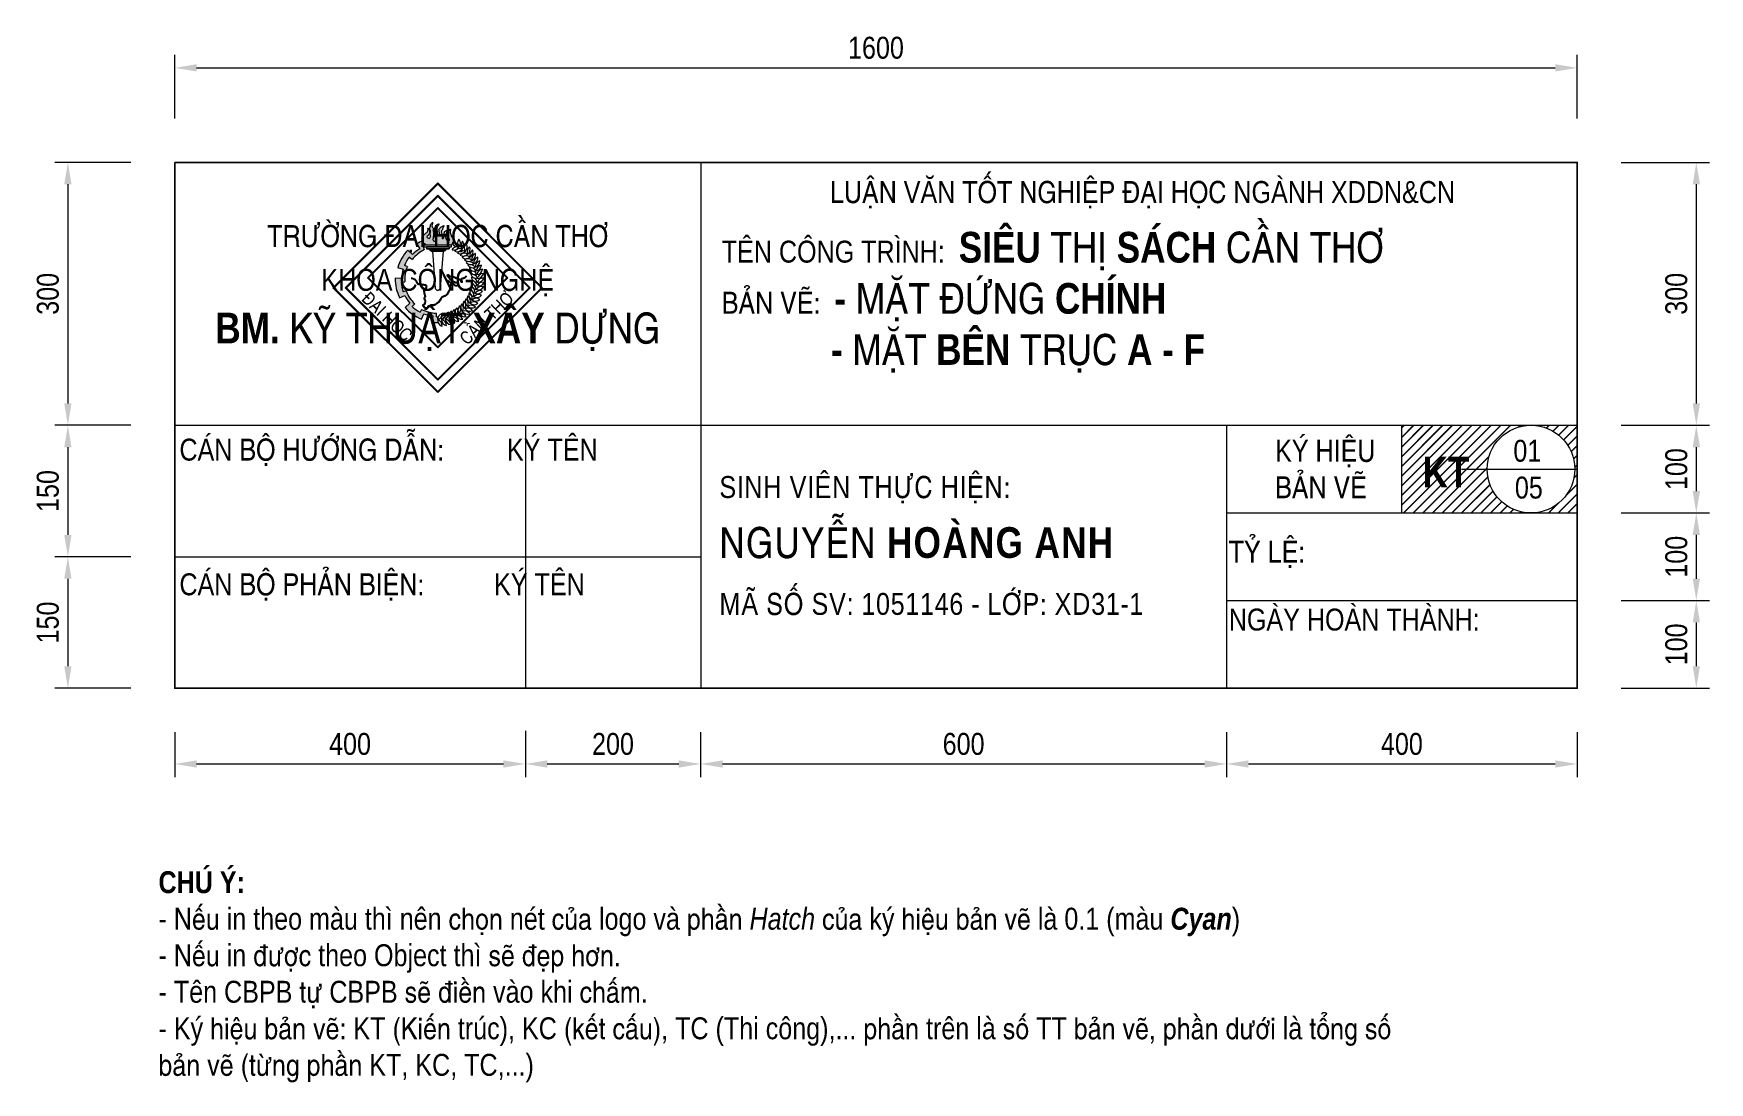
# Model space of a CAD drawing. Header units: millimetres. Extents: x 813 to 2725, y -392 to 805.
import ezdxf

# ---------------------------------------------------------------- set-up
doc = ezdxf.new("R2010")
doc.units = ezdxf.units.MM
doc.styles.get("Standard").update_dxf_attribs({"font": 'VHELVCN.TTF', "height": 25})
doc.dimstyles.new('ISO-25', dxfattribs={"dimtxt": 0.25, "dimasz": 25, "dimexe": 15, "dimexo": 50, "dimgap": 10, "dimtad": 1, "dimtxsty": 'Standard', "dimcen": 25, "dimadec": 0, "dimazin": 0, "dimtfac": 1, "dimtmove": 0, "dimatfit": 3, "dimfxl": 1, "dimarcsym": 0})

msp = doc.modelspace()

# ---------------------------------------------------------------- texts
for s, insert, char_height, width, attachment_point in [('{\\H1.25x;LUAÄN VAÊN TOÁT NGHIEÄP ÑAÏI HOÏC NGAØNH XDDN&CN}', (2078.332, 636.66), 20, 991.99006, 2), ('{\\H1.25x;TRÖÔØNG ÑAÏI HOÏC CAÀN THÔ\\H0.2x;\\P\\P\\H5x;KHOA COÂNG NGHEÄ\\P\\H0.2x;\\P\\fVNI-Helve-Condense|b1|i0|c0|p2;\\H7x;BM. KYÕ THUAÄT XAÂY DÖÏNG}', (1274.218, 586.471), 20, 600, 2), ('{\\H1.25x;  TEÂN COÂNG TRÌNH:  \\fVNI-Helve-Condense|b1|i0|c0|p2;\\H1.4x;SIEÂU THÒ SAÙCH CAÀN THÔ\\P\\fVNI-Helve-Condense|b0|i0|c0|p2;\\H0.7143x;  BAÛN VEÕ:  \\fVNI-Helve-Condense|b1|i0|c0|p2;\\H1.4x;- MAËT ÑÖÙNG CHÍNH\\P^I    \\H0.7143x;  \\H1.4x;- MAËT BEÂN TRUÏC A - F }', (1582.337, 578.64), 20, 991.99006, 1), ('{\\H1.25x;   CAÙN BOÄ HÖÔÙNG DAÃN:         KYÙ TEÂN}', (955.669, 342.728), 20, 600, 1), ('{\\H1.25x;KYÙ HIEÄU\\PBAÛN VEÕ}', (2229.59, 341.413), 20, 600, 1), ('{\\H1.25x;01}', (2517.329, 341.413), 20, 600, 2), ('{\\H1.25x;\\T1.05;   SINH VIEÂN THÖÏC HIEÄN:\\P\\H0.4x;\\P\\H2.5x;  \\fVNI-Helve-Condense|b1|i0|c0|p2; \\H1.4x;NGUYEÃN HOAØNG ANH\\P\\fVNI-Helve-Condense|b0|i0|c0|p2;\\H0.2857x;\\P\\H2.5x;   MAÕ SOÁ SV: 1051146 - LÔÙP: XD31-1}', (1570.539, 220.552), 20, 600, 4), ('{\\fVNI-Helve-Condense|b1|i0|c0|p2;KT}', (2397.738, 322.162), 35, 600, 1), ('{\\H1.25x;05}', (2519.08, 299.412), 20, 600, 2), ('{\\H1.25x;   TYÛ LEÄ:}', (2152.83, 226.381), 20, 600, 1), ('{\\H1.25x;   CAÙN BOÄ PHAÛN BIEÄN:          KYÙ TEÂN}', (955.669, 189.078), 20, 600, 1), ('{\\H1.25x;   NGAØY HOAØN THAØNH:}', (2152.83, 148.841), 20, 600, 1), ('{\\fVNI-Helve-Condense|b1|i0|c0|p2;\\H1.25x;CHUÙ YÙ:\\P\\fVNI-Helve-Condense|b0|i0|c0|p2;- Neáu in theo maøu thì neân choïn neùt cuûa logo vaø phaàn \\fVNI-Helve-Condense|b0|i1|c0|p2;Hatch \\fVNI-Helve-Condense|b0|i0|c0|p2;cuûa kyù hieäu baûn veõ laø 0.1 (maøu \\fVNI-Helve-Condense|b1|i1|c0|p2;\\C4;Cyan\\fVNI-Helve-Condense|b0|i0|c0|p2;\\C256;)\\P- Neáu in ñöôïc theo Object thì seõ ñeïp hôn.\\P- Teân CBPB töï CBPB seõ ñieàn vaøo khi chaám.\\P- Kyù hieäu baûn veõ: KT (Kieán truùc), KC (keát caáu), TC (Thi coâng),... phaàn treân laø soá TT baûn veõ, phaàn döôùi laø toång soá baûn veõ (töøng phaàn KT, KC, TC,...)}', (955.669, -150.797), 20, 1407.37677, 1)]:
    msp.add_mtext(s, dxfattribs=dict(insert=insert, char_height=char_height, width=width, attachment_point=attachment_point))

# ---------------------------------------------------------------- blocks, each defined once
blk = doc.blocks.new('*D3')
at = {"color": 0, "lineweight": -2}
for p, q in [((974.2, 708), (974.2, 780.8)), ((999.2, 765.8), (2549.2, 765.8)), ((2574.2, 708), (2574.2, 780.8))]:
    blk.add_line(p, q, dxfattribs=at)
at = {"color": 0}
for points in [[(999.2, 770), (999.2, 761.7), (974.2, 765.8)], [(2549.2, 770), (2549.2, 761.7), (2574.2, 765.8)]]:
    blk.add_solid(points, dxfattribs=at)
at = {"layer": 'Defpoints', "color": 0}
for p in [(2574.2, 765.8), (974.2, 658), (2574.2, 658)]:
    blk.add_point(p, dxfattribs=at)
at = {"color": 0, "insert": (1774.2, 788.6), "char_height": 25, "attachment_point": 5}
blk.add_mtext('1600', dxfattribs=at)
blk = doc.blocks.new('*D4')
at = {"color": 0, "lineweight": -2}
for p, q in [((924.2, 658), (837.3, 658)), ((852.3, 633), (852.3, 383)), ((924.2, 358), (837.3, 358))]:
    blk.add_line(p, q, dxfattribs=at)
at = {"color": 0}
for points in [[(848.1, 633), (856.4, 633), (852.3, 658)], [(848.1, 383), (856.4, 383), (852.3, 358)]]:
    blk.add_solid(points, dxfattribs=at)
at = {"layer": 'Defpoints', "color": 0}
for p in [(974.2, 658), (852.3, 358), (974.2, 358)]:
    blk.add_point(p, dxfattribs=at)
at = {"color": 0, "insert": (829.5, 508), "char_height": 25, "attachment_point": 5, "rotation": 90}
blk.add_mtext('300', dxfattribs=at)
blk = doc.blocks.new('*D5')
at = {"color": 0, "lineweight": -2}
for p, q in [((924.2, 358), (837.3, 358)), ((852.3, 333), (852.3, 233)), ((924.2, 208), (837.3, 208))]:
    blk.add_line(p, q, dxfattribs=at)
at = {"color": 0}
for points in [[(848.1, 333), (856.4, 333), (852.3, 358)], [(848.1, 233), (856.4, 233), (852.3, 208)]]:
    blk.add_solid(points, dxfattribs=at)
at = {"layer": 'Defpoints', "color": 0}
for p in [(974.2, 358), (852.3, 208), (974.2, 208)]:
    blk.add_point(p, dxfattribs=at)
at = {"color": 0, "insert": (829.5, 283), "char_height": 25, "attachment_point": 5, "rotation": 90}
blk.add_mtext('150', dxfattribs=at)
blk = doc.blocks.new('*D6')
at = {"color": 0, "lineweight": -2}
for p, q in [((924.2, 208), (837.3, 208)), ((852.3, 183), (852.3, 83)), ((924.2, 58), (837.3, 58))]:
    blk.add_line(p, q, dxfattribs=at)
at = {"color": 0}
for points in [[(848.1, 183), (856.4, 183), (852.3, 208)], [(848.1, 83), (856.4, 83), (852.3, 58)]]:
    blk.add_solid(points, dxfattribs=at)
at = {"layer": 'Defpoints', "color": 0}
for p in [(974.2, 208), (852.3, 58), (974.2, 58)]:
    blk.add_point(p, dxfattribs=at)
at = {"color": 0, "insert": (829.5, 133), "char_height": 25, "attachment_point": 5, "rotation": 90}
blk.add_mtext('150', dxfattribs=at)
blk = doc.blocks.new('*D7')
at = {"color": 0, "lineweight": -2}
for p, q in [((2624.2, 658), (2725.1, 658)), ((2710.1, 633), (2710.1, 383)), ((2624.2, 358), (2725.1, 358))]:
    blk.add_line(p, q, dxfattribs=at)
at = {"color": 0}
for points in [[(2706, 633), (2714.3, 633), (2710.1, 658)], [(2706, 383), (2714.3, 383), (2710.1, 358)]]:
    blk.add_solid(points, dxfattribs=at)
at = {"layer": 'Defpoints', "color": 0}
for p in [(2574.2, 658), (2574.2, 358), (2710.1, 358)]:
    blk.add_point(p, dxfattribs=at)
at = {"color": 0, "insert": (2687.4, 508), "char_height": 25, "attachment_point": 5, "rotation": 90}
blk.add_mtext('300', dxfattribs=at)
blk = doc.blocks.new('*D8')
at = {"color": 0, "lineweight": -2}
for p, q in [((2624.2, 358), (2725.1, 358)), ((2710.1, 333), (2710.1, 283)), ((2624.2, 258), (2725.1, 258))]:
    blk.add_line(p, q, dxfattribs=at)
at = {"color": 0}
for points in [[(2706, 333), (2714.3, 333), (2710.1, 358)], [(2706, 283), (2714.3, 283), (2710.1, 258)]]:
    blk.add_solid(points, dxfattribs=at)
at = {"layer": 'Defpoints', "color": 0}
for p in [(2574.2, 358), (2574.2, 258), (2710.1, 258)]:
    blk.add_point(p, dxfattribs=at)
at = {"color": 0, "insert": (2687.4, 308), "char_height": 25, "attachment_point": 5, "rotation": 90}
blk.add_mtext('100', dxfattribs=at)
blk = doc.blocks.new('*D9')
at = {"color": 0, "lineweight": -2}
for p, q in [((2624.2, 258), (2725.1, 258)), ((2710.1, 233), (2710.1, 183)), ((2624.2, 158), (2725.1, 158))]:
    blk.add_line(p, q, dxfattribs=at)
at = {"color": 0}
for points in [[(2706, 233), (2714.3, 233), (2710.1, 258)], [(2706, 183), (2714.3, 183), (2710.1, 158)]]:
    blk.add_solid(points, dxfattribs=at)
at = {"layer": 'Defpoints', "color": 0}
for p in [(2574.2, 258), (2574.2, 158), (2710.1, 158)]:
    blk.add_point(p, dxfattribs=at)
at = {"color": 0, "insert": (2687.4, 208), "char_height": 25, "attachment_point": 5, "rotation": 90}
blk.add_mtext('100', dxfattribs=at)
blk = doc.blocks.new('*D10')
at = {"color": 0, "lineweight": -2}
for p, q in [((2624.2, 158), (2725.1, 158)), ((2710.1, 133), (2710.1, 83)), ((2624.2, 58), (2725.1, 58))]:
    blk.add_line(p, q, dxfattribs=at)
at = {"color": 0}
for points in [[(2706, 133), (2714.3, 133), (2710.1, 158)], [(2706, 83), (2714.3, 83), (2710.1, 58)]]:
    blk.add_solid(points, dxfattribs=at)
at = {"layer": 'Defpoints', "color": 0}
for p in [(2574.2, 158), (2574.2, 58), (2710.1, 58)]:
    blk.add_point(p, dxfattribs=at)
at = {"color": 0, "insert": (2687.4, 108), "char_height": 25, "attachment_point": 5, "rotation": 90}
blk.add_mtext('100', dxfattribs=at)
blk = doc.blocks.new('*D11')
at = {"color": 0, "lineweight": -2}
for p, q in [((974.2, 8), (974.2, -43.4)), ((1374.2, 9.2), (1374.2, -43.4)), ((999.2, -28.4), (1349.2, -28.4))]:
    blk.add_line(p, q, dxfattribs=at)
at = {"color": 0}
for points in [[(999.2, -24.3), (999.2, -32.6), (974.2, -28.4)], [(1349.2, -24.3), (1349.2, -32.6), (1374.2, -28.4)]]:
    blk.add_solid(points, dxfattribs=at)
at = {"layer": 'Defpoints', "color": 0}
for p in [(974.2, 58), (1374.2, 59.2), (1374.2, -28.4)]:
    blk.add_point(p, dxfattribs=at)
at = {"color": 0, "insert": (1174.2, -5.7), "char_height": 25, "attachment_point": 5}
blk.add_mtext('400', dxfattribs=at)
blk = doc.blocks.new('*D12')
at = {"color": 0, "lineweight": -2}
for p, q in [((1374.2, 8), (1374.2, -43.4)), ((1574.2, 8), (1574.2, -43.4)), ((1399.2, -28.4), (1549.2, -28.4))]:
    blk.add_line(p, q, dxfattribs=at)
at = {"color": 0}
for points in [[(1399.2, -24.3), (1399.2, -32.6), (1374.2, -28.4)], [(1549.2, -24.3), (1549.2, -32.6), (1574.2, -28.4)]]:
    blk.add_solid(points, dxfattribs=at)
at = {"layer": 'Defpoints', "color": 0}
for p in [(1374.2, 58), (1574.2, 58), (1574.2, -28.4)]:
    blk.add_point(p, dxfattribs=at)
at = {"color": 0, "insert": (1474.2, -5.7), "char_height": 25, "attachment_point": 5}
blk.add_mtext('200', dxfattribs=at)
blk = doc.blocks.new('*D13')
at = {"color": 0, "lineweight": -2}
for p, q in [((1574.2, 8), (1574.2, -43.4)), ((2174.2, 8), (2174.2, -43.4)), ((1599.2, -28.4), (2149.2, -28.4))]:
    blk.add_line(p, q, dxfattribs=at)
at = {"color": 0}
for points in [[(1599.2, -24.3), (1599.2, -32.6), (1574.2, -28.4)], [(2149.2, -24.3), (2149.2, -32.6), (2174.2, -28.4)]]:
    blk.add_solid(points, dxfattribs=at)
at = {"layer": 'Defpoints', "color": 0}
for p in [(1574.2, 58), (2174.2, 58), (2174.2, -28.4)]:
    blk.add_point(p, dxfattribs=at)
at = {"color": 0, "insert": (1874.2, -5.7), "char_height": 25, "attachment_point": 5}
blk.add_mtext('600', dxfattribs=at)
blk = doc.blocks.new('*D14')
at = {"color": 0, "lineweight": -2}
for p, q in [((2174.2, 8), (2174.2, -43.4)), ((2574.2, 8), (2574.2, -43.4)), ((2199.2, -28.4), (2549.2, -28.4))]:
    blk.add_line(p, q, dxfattribs=at)
at = {"color": 0}
for points in [[(2199.2, -24.3), (2199.2, -32.6), (2174.2, -28.4)], [(2549.2, -24.3), (2549.2, -32.6), (2574.2, -28.4)]]:
    blk.add_solid(points, dxfattribs=at)
at = {"layer": 'Defpoints', "color": 0}
for p in [(2174.2, 58), (2574.2, 58), (2574.2, -28.4)]:
    blk.add_point(p, dxfattribs=at)
at = {"color": 0, "insert": (2374.2, -5.7), "char_height": 25, "attachment_point": 5}
blk.add_mtext('400', dxfattribs=at)
blk = doc.blocks.new('logo DHCT')
h = blk.add_hatch(color=4)
h.set_gradient(color1=(244, 128, 11), one_color=1, tint=1, name='HEMISPHERICAL')
edge = h.paths.add_edge_path()
edge.add_spline(control_points=[(1291.3, 565.8), (1291.4, 566.1), (1291.8, 566.8), (1291.7, 568.1), (1291.8, 569.6), (1291.7, 571), (1290.8, 572), (1290.1, 573.3), (1289.4, 574.8), (1289, 576.7), (1287.8, 578.3), (1289.6, 582.4), (1287.6, 580.9), (1286.3, 580.8), (1285.9, 579.4), (1285.5, 578.1), (1284.8, 576.8), (1284.9, 574.9), (1286.6, 573.8), (1287.1, 572), (1287, 570.5), (1288, 569.2), (1286.8, 568.3), (1285.7, 568), (1284.7, 569), (1283.8, 570.1), (1283.2, 571.7), (1283, 573.3), (1283.2, 574.8), (1283.8, 576.2), (1284.2, 577.7), (1284.5, 579), (1286.1, 580.6), (1285.1, 580.6), (1284.7, 580.3), (1283.9, 580.2), (1283.1, 579.8), (1281.6, 579.1), (1282, 577), (1280.8, 575.6), (1280.9, 574.1), (1281.3, 572.9), (1281.2, 571.6), (1280.5, 571.2), (1280, 571), (1279, 571), (1279.4, 572.3), (1279.3, 573.3), (1279.4, 574.5), (1279, 575.8), (1278.9, 577.2), (1278.1, 578.6), (1278.6, 579.8), (1279.5, 580.8), (1279.8, 582.3), (1280.5, 583.5), (1281.8, 586), (1280.6, 585.6), (1279.9, 584.9), (1278.7, 584.9), (1277.8, 584), (1277.1, 583.3), (1276.2, 582.5), (1275.3, 581.3), (1276.2, 579.9), (1275.8, 578.6), (1276.4, 577.3), (1276.2, 576.2), (1276.9, 574.7), (1275.6, 574.8), (1274.9, 575.2), (1274.1, 576), (1273.5, 577.2), (1273.5, 578.8), (1273.5, 580.5), (1272.9, 582.5), (1273.7, 584.7), (1274.6, 586.1), (1276.4, 588.5), (1274.4, 587.1), (1273.2, 587), (1273, 586), (1272.6, 585.4), (1271.6, 585), (1271.3, 583.7), (1270.5, 582.6), (1270.3, 581.3), (1270.7, 579.9), (1271.2, 578.4), (1271.6, 576.4), (1270.3, 575.1), (1270.7, 573.5), (1271.2, 572.2), (1271.7, 570.8), (1271.9, 569.5), (1271.6, 568.5), (1270.6, 567.8), (1269.2, 568.2), (1268.5, 569.7), (1269.1, 571.1), (1269.1, 572.9), (1269.8, 574.8), (1269.1, 576.9), (1269.7, 578.7), (1268.5, 580.2), (1269.1, 581.5), (1269.2, 583.1), (1267.4, 584.5), (1267.9, 586.6), (1268.7, 590.8), (1267.6, 588), (1266.3, 587.3), (1266, 585.4), (1265.1, 583.9), (1265.1, 581.6), (1266.1, 579.7), (1265.7, 577.6), (1265.2, 576.1), (1266, 574.8), (1265.9, 573.3), (1265.5, 572), (1264.2, 570.9), (1262.9, 571.8), (1261.6, 572.7), (1262.4, 573.9), (1263.2, 574.5), (1263.9, 575.7), (1265.3, 576.7), (1265, 578.5), (1264.8, 580.1), (1264.4, 581.5), (1262.9, 584), (1263.4, 580.7), (1262.9, 578.8), (1260.5, 577.3), (1258.8, 575.2), (1255.6, 573.3), (1256.5, 570.5), (1256.7, 568.8), (1256.8, 568.3)], knot_values=[7.200197, 7.200197, 7.200197, 7.200197, 8.030576, 9.644933, 10.883085, 12.777157, 13.396436, 14.840704, 17.117317, 18.410085, 20.485772, 23.714493, 24.822738, 26.157319, 27.37694, 28.551663, 30.392496, 31.76009, 33.869391, 35.710224, 37.338793, 38.396791, 39.798244, 40.674529, 41.740278, 43.598113, 45.047487, 46.798527, 48.427092, 49.485089, 51.287992, 52.784287, 54.445744, 54.569674, 55.47182, 55.982761, 56.92644, 58.266554, 60.28218, 62.168342, 63.406494, 64.669207, 66.053544, 66.672982, 67.064839, 67.81865, 68.932986, 70.047322, 71.037843, 72.300558, 74.194632, 75.252627, 76.664426, 77.832795, 79.282165, 80.943626, 83.106067, 83.497924, 84.117362, 86.119235, 86.644777, 87.871047, 89.097311, 90.372341, 91.784136, 93.269919, 94.29098, 95.781922, 96.903124, 97.770618, 98.601803, 99.477711, 100.862256, 102.476619, 104.337974, 105.844285, 108.787512, 110.402283, 112.292715, 113.789908, 115.010275, 115.677128, 116.570221, 117.292668, 118.844386, 119.952028, 121.458342, 122.599909, 124.402809, 126.264164, 128.037207, 129.158412, 130.99925, 132.292013, 133.659606, 134.717601, 135.337039, 136.990371, 138.486671, 139.628238, 141.379279, 143.883331, 145.389645, 147.742133, 148.96175, 150.590319, 151.704656, 153.662922, 156.139226, 158.888412, 160.592752, 161.85096, 163.750685, 165.65041, 167.206655, 170.17292, 171.744999, 173.537426, 174.734812, 176.068735, 177.762125, 178.874382, 180.568831, 181.827045, 182.821479, 184.079688, 185.191658, 186.928692, 188.707254, 190.279327, 191.68554, 193.598606, 195.377173, 197.91218, 199.962953, 203.269647, 206.415178, 209.535613, 211.079968, 211.079968, 211.079968, 211.079968], degree=3, periodic=0)
edge.add_spline(control_points=[(1256.8, 568.3), (1256.9, 567.8), (1257.4, 565.5), (1259.8, 564.4), (1261.6, 563.5)], knot_values=[0, 0, 0, 0, 1.638921, 7.200197, 7.200197, 7.200197, 7.200197], degree=3, periodic=0)
edge.add_line((1261.6, 563.5), (1289.9, 563.5))
edge.add_spline(control_points=[(1289.9, 563.5), (1290.3, 564.1), (1290.7, 564.8), (1291.1, 565.5)], knot_values=[211.477879, 211.477879, 211.477879, 211.477879, 213.794614, 213.794614, 213.794614, 213.794614], degree=3, periodic=0)
edge.add_arc((1297.4, 568.4), 6.99, 202.4258, 205.0361, ccw=False)
edge.add_arc((1292.2, 558.9), 6.99, 98.0318, 100.8016, ccw=False)
h = blk.add_hatch(color=4)
edge = h.paths.add_edge_path()
edge.add_line((1241.8, 550), (1245.3, 547.3))
edge.add_arc((1275.6, 523.6), 38.5, 115.2385, 141.8919, ccw=False)
edge.add_line((1259.2, 558.4), (1257.7, 561.6))
edge.add_arc((1275.6, 523.6), 42, 113.9203, 115.2385, ccw=False)
edge.add_line((1258.5, 562), (1258.5, 563.5))
edge.add_line((1258.5, 563.5), (1261.6, 563.5))
edge.add_spline(control_points=[(1261.6, 563.5), (1259.8, 564.4), (1257.4, 565.5), (1256.9, 567.8), (1256.8, 568.3)], knot_values=[0, 0, 0, 0, 5.561275, 7.200197, 7.200197, 7.200197, 7.200197], degree=3, periodic=0)
edge.add_arc((1275.6, 523.6), 48.5, 112.7715, 121.3592)
edge.add_line((1250.3, 565), (1253.7, 559.4))
edge.add_arc((1275.6, 523.6), 42, 121.3592, 135.9572)
edge.add_line((1245.4, 552.8), (1240, 557.9))
edge.add_arc((1275.2, 524.5), 48.5, 136.4575, 163.8592)
edge.add_line((1228.5, 537.9), (1234.8, 536.1))
edge.add_arc((1275.2, 524.5), 42, 163.8592, 178.4572)
edge.add_line((1233.2, 525.6), (1225.7, 525.7))
edge.add_arc((1274.3, 524.8), 48.5, 178.9575, 206.3592)
edge.add_line((1230.8, 503.3), (1236.6, 506.2))
edge.add_arc((1274.3, 524.8), 42, 206.3592, 220.9572)
edge.add_line((1242.5, 497.3), (1237, 492.4))
edge.add_arc((1273.3, 524.5), 48.5, 221.4575, 248.8592)
edge.add_line((1255.8, 479.2), (1258.2, 485.3))
edge.add_arc((1273.3, 524.5), 42, 248.8592, 263.4572)
edge.add_line((1268.6, 482.8), (1267.8, 475.4))
edge.add_arc((1272.9, 523.7), 48.5, 263.9575, 272.1356)
edge.add_arc((1281.2, 477.7), 6.99, 175.9143, 201.6155, ccw=False)
edge.add_arc((1281.2, 478.7), 6.99, 163.5896, 184.0857, ccw=False)
edge.add_line((1274.5, 480.7), (1274.4, 481.7))
edge.add_arc((1272.9, 523.7), 42, 270.0781, 272.1356, ccw=False)
edge.add_line((1272.9, 481.7), (1272.9, 486))
edge.add_arc((1273.3, 524.5), 38.5, 242.7385, 269.3919, ccw=False)
edge.add_line((1255.7, 490.3), (1254.1, 487.2))
edge.add_arc((1273.3, 524.5), 42, 227.5781, 242.7385, ccw=False)
edge.add_line((1245, 493.5), (1248, 496.7))
edge.add_arc((1274.3, 524.8), 38.5, 200.2385, 226.8919, ccw=False)
edge.add_line((1238.2, 511.5), (1234.9, 510.3))
edge.add_arc((1274.3, 524.8), 42, 185.0781, 200.2385, ccw=False)
edge.add_line((1232.4, 521.1), (1236.8, 521.5))
edge.add_arc((1275.2, 524.5), 38.5, 157.7385, 184.3919, ccw=False)
edge.add_line((1239.5, 539), (1236.3, 540.4))
edge.add_arc((1275.2, 524.5), 42, 142.5781, 157.7385, ccw=False)
at = {"color": 4}
for p, q in [((1245.4, 552.8), (1240, 557.9)), ((1250.3, 565), (1253.7, 559.4)), ((1259.2, 558.4), (1257.7, 561.6)), ((1228.5, 537.9), (1234.8, 536.1)), ((1239.5, 539), (1236.3, 540.4)), ((1241.8, 550), (1245.3, 547.3)), ((1233.2, 525.6), (1225.7, 525.7)), ((1232.4, 521.1), (1236.8, 521.5)), ((1230.8, 503.3), (1236.6, 506.2)), ((1238.2, 511.5), (1234.9, 510.3)), ((1242.5, 497.3), (1237, 492.4)), ((1245, 493.5), (1248, 496.7)), ((1255.7, 490.3), (1254.1, 487.2)), ((1255.8, 479.2), (1258.2, 485.3)), ((1268.6, 482.8), (1267.8, 475.4)), ((1272.9, 481.7), (1272.9, 486))]:
    blk.add_line(p, q, dxfattribs=at)
for points in [[(1274.2, 395.5), (1393.7, 515), (1274.2, 634.5), (1154.7, 515)], [(1274.2, 396.1), (1393.1, 515), (1274.2, 633.9), (1155.3, 515)], [(1274.2, 396.7), (1392.5, 515), (1274.2, 633.2), (1155.9, 515)], [(1274.2, 409.5), (1379.7, 515), (1274.2, 620.4), (1168.8, 515)], [(1274.2, 410.1), (1379.1, 515), (1274.2, 619.8), (1169.4, 515)], [(1274.2, 410.8), (1378.4, 515), (1274.2, 619.2), (1170, 515)], [(1274.2, 446.2), (1354.4, 526.4), (1274.2, 606.6), (1194.1, 526.4)], [(1274.2, 446.9), (1353.8, 526.4), (1274.2, 606), (1194.7, 526.4)], [(1274.2, 447.5), (1353.1, 526.4), (1274.2, 605.3), (1195.3, 526.4)], [(1258.5, 561.5), (1289.9, 561.5), (1289.9, 563.5), (1258.5, 563.5)]]:
    blk.add_lwpolyline(points, close=True, dxfattribs=at)
for points in [[(1287.2, 561.5), (1261.3, 561.5)], [(1261.3, 561.5), (1261.3, 559.5)], [(1261.3, 559.5), (1287.2, 559.5)], [(1287.2, 559.5), (1261.3, 559.5)], [(1264, 559.5), (1264, 558.5)], [(1284.4, 558.5), (1264, 558.5)], [(1265.4, 558.5), (1265.4, 557.5)], [(1265.4, 557.5), (1283.1, 557.5)], [(1266.7, 557.5), (1266.7, 556.5)], [(1266.7, 556.5), (1281.7, 556.5)], [(1268.1, 556.5), (1271.4, 514.5)], [(1280.3, 556.5), (1277, 514.5)], [(1281.7, 557.5), (1281.7, 556.5)], [(1283.1, 558.5), (1283.1, 557.5)], [(1284.4, 559.5), (1284.4, 558.5)], [(1287.2, 561.5), (1287.2, 559.5)], [(1274.7, 475.2), (1274.4, 481.7)]]:
    blk.add_lwpolyline(points, dxfattribs=at)
for centre, radius, start, end in [((1275.2, 524.5), 48.5, 136.4575, 163.8592), ((1275.6, 523.6), 38.5, 115.2385, 141.8919), ((1275.6, 523.6), 42, 121.3592, 135.9572), ((1275.6, 523.6), 48.5, 112.7715, 121.3592), ((1275.6, 523.6), 42, 113.9203, 115.2385), ((1296.6, 554.9), 6.99, 72.9826, 151.3584), ((1292.6, 564.9), 6.99, 252.9826, 331.3584), ((1292.2, 558.9), 6.99, 22.4258, 100.8016), ((1297.4, 568.4), 6.99, 202.4258, 280.8016), ((1299.5, 552.6), 6.99, 67.528, 145.9038), ((1296.4, 563), 6.99, 247.528, 325.9038), ((1302.2, 550.1), 6.99, 62.0735, 140.4493), ((1300.1, 560.7), 6.99, 242.0735, 320.4493), ((1303.9, 566.2), 6.99, 143.1871, 221.5629), ((1293.1, 565.8), 6.99, 323.1871, 41.5629), ((1307.8, 563.2), 6.99, 137.7325, 216.1083), ((1297, 563.8), 6.99, 317.7325, 36.1083), ((1311.5, 559.8), 6.99, 132.278, 210.6538), ((1300.8, 561.4), 6.99, 312.278, 30.6538), ((1314.8, 556.1), 6.99, 126.8234, 205.1992), ((1304.2, 558.7), 6.99, 306.8234, 25.1992), ((1317.7, 552.1), 6.99, 121.3689, 199.7447), ((1307.5, 555.7), 6.99, 301.3689, 19.7447), ((1275.2, 524.5), 42, 163.8592, 178.4572), ((1275.2, 524.5), 42, 142.5781, 157.7385), ((1275.2, 524.5), 38.5, 157.7385, 184.3919), ((1304.6, 547.3), 6.99, 56.6189, 134.9948), ((1303.5, 558.1), 6.99, 236.6189, 314.9948), ((1306.7, 544.3), 6.99, 51.1644, 129.5402), ((1306.6, 555.1), 6.99, 231.1644, 309.5402), ((1308.5, 541.1), 6.99, 45.7099, 124.0857), ((1309.5, 551.9), 6.99, 225.7099, 304.0857), ((1310.1, 537.8), 6.99, 40.2553, 118.6311), ((1312, 548.4), 6.99, 220.2553, 298.6311), ((1311.3, 534.3), 6.99, 34.8008, 113.1766), ((1314.2, 544.7), 6.99, 214.8008, 293.1766), ((1312.1, 530.7), 6.99, 29.3462, 107.722), ((1316.1, 540.8), 6.99, 209.3462, 287.722), ((1320.2, 547.9), 6.99, 115.9143, 194.2901), ((1310.4, 552.4), 6.99, 295.9143, 14.2901), ((1322.3, 543.4), 6.99, 110.4598, 188.8356), ((1313, 548.8), 6.99, 290.4598, 8.8356), ((1315.2, 545.1), 6.99, 285.0052, 3.3811), ((1324, 538.7), 6.99, 105.0052, 183.3811), ((1317.1, 541.1), 6.99, 279.5507, 357.9265), ((1325.2, 533.9), 6.99, 99.5507, 177.9265), ((1318.5, 536.9), 6.99, 274.0962, 352.472), ((1326, 529), 6.99, 94.0962, 172.472), ((1274.3, 524.8), 48.5, 178.9575, 206.3592), ((1274.3, 524.8), 42, 185.0781, 200.2385), ((1312.6, 527.1), 6.99, 23.8917, 102.2675), ((1317.5, 536.8), 6.99, 203.8917, 282.2675), ((1318.6, 532.6), 6.99, 198.4371, 276.8129), ((1312.8, 523.4), 6.99, 18.4371, 96.8129), ((1319.4, 519.7), 6.99, 182.0735, 260.4493), ((1311.2, 512.6), 6.99, 2.0735, 80.4493), ((1319.3, 528.3), 6.99, 192.9826, 271.3584), ((1312.6, 519.8), 6.99, 12.9826, 91.3584), ((1319.5, 524), 6.99, 187.528, 265.9038), ((1312.1, 516.1), 6.99, 7.528, 85.9038), ((1324.3, 509.4), 6.99, 72.278, 150.6538), ((1325.4, 514.2), 6.99, 77.7325, 156.1083), ((1320.5, 523.9), 6.99, 257.7325, 336.1083), ((1319.6, 532.6), 6.99, 268.6416, 347.0174), ((1326.2, 524.1), 6.99, 88.6416, 167.0174), ((1320.3, 528.3), 6.99, 263.1871, 341.5629), ((1326.1, 519.1), 6.99, 83.1871, 161.5629), ((1274.3, 524.8), 42, 206.3592, 220.9572), ((1274.3, 524.8), 38.5, 200.2385, 226.8919), ((1274.2, 515), 2.82, 189.7838, 350.2162), ((1310.2, 495.9), 6.99, 149.3462, 227.722), ((1299.4, 494.3), 6.99, 329.3462, 47.722), ((1312.6, 499.4), 6.99, 154.8008, 233.1766), ((1302.1, 496.8), 6.99, 334.8008, 53.1766), ((1314.7, 503.2), 6.99, 160.2553, 238.6311), ((1304.5, 499.6), 6.99, 340.2553, 58.6311), ((1316.5, 507.1), 6.99, 165.7099, 244.0857), ((1306.7, 502.6), 6.99, 345.7099, 64.0857), ((1317.8, 511.2), 6.99, 171.1644, 249.5402), ((1308.5, 505.8), 6.99, 351.1644, 69.5402), ((1315.5, 491.8), 6.99, 50.4598, 128.8356), ((1315.5, 502.6), 6.99, 230.4598, 308.8356), ((1318.8, 515.4), 6.99, 176.6189, 254.9948), ((1310, 509.1), 6.99, 356.6189, 74.9948), ((1318.3, 495.9), 6.99, 55.9143, 134.2901), ((1317.3, 506.6), 6.99, 235.9143, 314.2901), ((1320.7, 500.2), 6.99, 61.3689, 139.7447), ((1318.7, 510.8), 6.99, 241.3689, 319.7447), ((1322.7, 504.7), 6.99, 66.8234, 145.1992), ((1319.7, 515.1), 6.99, 246.8234, 325.1992), ((1320.3, 519.5), 6.99, 252.278, 330.6538), ((1273.3, 524.5), 48.5, 221.4575, 248.8592), ((1273.3, 524.5), 42, 227.5781, 242.7385), ((1273.3, 524.5), 38.5, 242.7385, 269.3919), ((1273.3, 524.5), 42, 248.8592, 263.4572), ((1272.9, 523.7), 42, 270.0781, 272.1356), ((1281.2, 478.7), 6.99, 105.7099, 184.0857), ((1272.3, 485), 6.99, 285.7099, 4.0857), ((1281.2, 477.7), 6.99, 175.9143, 254.2901), ((1272.3, 471.5), 6.99, 355.9143, 74.2901), ((1285.4, 479.6), 6.99, 111.1644, 189.5402), ((1276, 484.9), 6.99, 291.1644, 9.5402), ((1285.5, 478.6), 6.99, 181.3689, 259.7447), ((1277.3, 471.6), 6.99, 1.3689, 79.7447), ((1289.5, 480.8), 6.99, 116.6189, 194.9948), ((1279.7, 485.3), 6.99, 296.6189, 14.9948), ((1289.7, 479.9), 6.99, 186.8234, 265.1992), ((1282.2, 472.1), 6.99, 6.8234, 85.1992), ((1293.5, 482.5), 6.99, 122.0735, 200.4493), ((1283.3, 486), 6.99, 302.0735, 20.4493), ((1293.8, 481.5), 6.99, 192.278, 270.6538), ((1287.1, 473.1), 6.99, 12.278, 90.6538), ((1297.3, 484.5), 6.99, 127.528, 205.9038), ((1286.8, 487), 6.99, 307.528, 25.9038), ((1297.7, 483.6), 6.99, 197.7325, 276.1083), ((1291.8, 474.5), 6.99, 17.7325, 96.1083), ((1300.9, 486.9), 6.99, 132.9826, 211.3584), ((1290.2, 488.4), 6.99, 312.9826, 31.3584), ((1296.4, 476.4), 6.99, 23.1871, 101.5629), ((1301.4, 486), 6.99, 203.1871, 281.5629), ((1304.3, 489.6), 6.99, 138.4371, 216.8129), ((1293.5, 490), 6.99, 318.4371, 36.8129), ((1300.7, 478.7), 6.99, 28.6416, 107.0174), ((1304.8, 488.8), 6.99, 208.6416, 287.0174), ((1307.4, 492.6), 6.99, 143.8917, 222.2675), ((1296.6, 492), 6.99, 323.8917, 42.2675), ((1304.9, 481.5), 6.99, 34.0962, 112.472), ((1308, 491.8), 6.99, 214.0962, 292.472), ((1308.7, 484.6), 6.99, 39.5507, 117.9265), ((1310.8, 495.2), 6.99, 219.5507, 297.9265), ((1312.3, 488), 6.99, 45.0052, 123.3811), ((1313.4, 498.8), 6.99, 225.0052, 303.3811), ((1272.9, 523.7), 48.5, 263.9575, 272.1356)]:
    blk.add_arc(centre, radius, start, end, dxfattribs=at)
for points in [[(1261.6, 563.5), (1257.2, 566.8), (1256.5, 569.9), (1256.3, 573), (1258.5, 575.3), (1261, 577.5), (1262.5, 578.8), (1263.2, 581.3), (1263.2, 583), (1264.3, 581.5), (1264.8, 580.1), (1265, 578.6), (1265, 576.8), (1263.9, 575.5), (1263.2, 574.6), (1262.3, 573.7), (1261.9, 572.8), (1262.8, 571.9), (1264.3, 571.3), (1265.2, 571.9), (1265.9, 573.5), (1265.9, 574.8), (1265.4, 575.9), (1265.7, 577.7), (1265.9, 579.3), (1265.2, 582.1), (1265.2, 583.7), (1265.9, 585.5), (1266.5, 587.3), (1267.4, 588.2), (1268.3, 589.6), (1267.9, 586.9), (1267.9, 584.4), (1269.1, 582.8), (1269.1, 581.7), (1268.8, 580.1), (1269.3, 579), (1269.3, 576.6), (1269.6, 575.1), (1269.2, 572.6), (1268.9, 570.9), (1268.7, 569.8), (1269.3, 568.4), (1270.9, 568.1), (1271.4, 568.4), (1271.8, 569.4), (1271.7, 570.8), (1271.3, 572), (1270.7, 573.8), (1270.5, 574.9), (1271.3, 576.5), (1271.2, 578.3), (1270.7, 580.1), (1270.4, 581.2), (1270.7, 582.7), (1271.2, 583.7), (1271.9, 585), (1272.5, 585.4), (1273, 586.1), (1273.3, 586.8), (1274.4, 587.3), (1275.7, 587.9), (1274.8, 586.3), (1273.9, 584.9), (1273.1, 582.1), (1273.4, 580.6), (1273.5, 578.7), (1273.6, 577.1), (1274.3, 575.9), (1274.9, 575.2), (1275.6, 574.9), (1276.5, 574.9), (1276.4, 576), (1276.2, 577.5), (1276, 578.5), (1276, 580), (1275.6, 581.3), (1276.2, 582.4), (1277.1, 583.3), (1278, 584.2), (1278.3, 584.5), (1280.2, 585.3), (1280.7, 585.6), (1281.1, 585.8), (1280.6, 583.7), (1279.8, 582.2), (1279.3, 580.8), (1278.7, 579.8), (1278.3, 578.5), (1278.7, 577.5), (1279.1, 575.6), (1279.3, 574.4), (1279.3, 573.4), (1279.3, 572.3), (1279.3, 571.2), (1280.1, 571), (1280.5, 571.2), (1281, 571.5), (1281.2, 572.9), (1281, 574.1), (1281, 575.4), (1281.7, 577.1), (1282.1, 579.1), (1283.2, 579.8), (1284.1, 580.2), (1284.5, 580.3), (1285.4, 580.6), (1285.5, 580.6), (1284.8, 579.1), (1284.2, 577.7), (1283.7, 576), (1283.3, 575), (1283.1, 573.4), (1283.3, 571.7), (1283.8, 570.3), (1284.9, 568.8), (1285.8, 568.2), (1286.7, 568.3), (1287.6, 569.3), (1287.3, 570.3), (1287, 571.9), (1286.4, 573.6), (1285, 575.2), (1284.9, 576.6), (1285.5, 578.3), (1285.9, 579.5), (1286.4, 580.6), (1287.6, 581.1), (1288.6, 581.6), (1288.4, 578.3), (1289, 576.4), (1289.4, 575.1), (1290.2, 573), (1291, 571.8), (1291.4, 571.3), (1291.7, 569.4), (1291.7, 568.2), (1291.6, 566.6), (1291.1, 565.6), (1289.9, 563.5)], [(1244, 526), (1249.4, 523.1), (1251.3, 519.7), (1254.1, 519), (1258.9, 518.4), (1260.8, 517.7), (1260.8, 514.9), (1260.2, 513.9), (1259.2, 513.3), (1258.9, 508.5), (1259.5, 506.3), (1259.9, 505), (1258.9, 502.8), (1259.9, 500.6), (1259.5, 497.4), (1258.9, 495.8), (1257.3, 494.9), (1258.3, 493.6), (1258.9, 492.6), (1260.5, 492), (1264.6, 493.9), (1266.2, 495.2), (1269.1, 495.2), (1272.3, 496.4), (1274.8, 498.4), (1277.7, 501.5), (1279.3, 504.4), (1281.2, 505.3), (1285.6, 508.2), (1286.9, 510.8), (1288.5, 513.6), (1288.5, 516.5), (1291, 519.7), (1293.9, 517.7), (1297.1, 517.7), (1298, 518.4), (1297.4, 519.7), (1296.8, 520.3), (1295.2, 520.6), (1293.6, 521.2), (1291.7, 522.2), (1289.5, 523.8), (1288.5, 524.4), (1287.5, 526), (1286.3, 527.6), (1285.3, 529.2), (1285.6, 529.5), (1288.5, 527.9), (1291.7, 527.6), (1293.6, 527), (1294.9, 526), (1297.1, 525.4), (1298.7, 524.7), (1299.6, 524.1), (1300.9, 523.8), (1301.5, 522.2), (1301.5, 521.2), (1300.9, 522.5), (1300.9, 524.4), (1302.5, 525.7), (1303.8, 526), (1304.7, 526.3), (1305.4, 526.6), (1307, 528.2)], [(1290, 519.2), (1287.9, 521.5), (1286.2, 522.3), (1284.9, 523.1), (1283.8, 524.5), (1283, 525.1)]]:
    blk.add_spline(points, degree=3, dxfattribs=at)
for points, knots in [([(1243.9, 525.6), (1244.2, 525.5), (1244.5, 525.5), (1245.4, 525.2), (1246, 525), (1247, 524.6), (1247.5, 524.4), (1248.1, 523.9), (1248.4, 523.7), (1248.8, 523.3), (1249, 523), (1249.2, 522.6), (1249.3, 522.3), (1249.7, 521.6), (1249.8, 521.1), (1250.2, 520.3), (1250.4, 519.9), (1250.8, 519.5), (1250.9, 519.4), (1251.3, 519.2), (1251.4, 519.1), (1252, 518.8), (1252.5, 518.8), (1253.3, 518.7), (1253.7, 518.6), (1254.4, 518.6), (1254.9, 518.5), (1255.7, 518.4), (1256.1, 518.4), (1256.9, 518.3), (1257.3, 518.2), (1257.9, 518.1), (1258.3, 518.1), (1259, 518), (1259.3, 517.9), (1259.9, 517.8), (1260.1, 517.7), (1260.4, 517.6), (1260.5, 517.5), (1260.6, 517.4), (1260.6, 517.3), (1260.7, 517.2), (1260.7, 517), (1260.8, 516.7), (1260.8, 516.3), (1260.7, 515.7), (1260.6, 515.4), (1260.4, 514.9), (1260.3, 514.7), (1260.1, 514.4), (1260, 514.3), (1259.9, 514.2), (1259.8, 514.2), (1259.6, 514), (1259.5, 514), (1259.3, 513.8), (1259.2, 513.8), (1258.9, 513.5), (1258.7, 513.4), (1258.5, 513.1), (1258.4, 512.9), (1258.1, 512.3), (1258.1, 511.9), (1258.1, 510.9), (1258.1, 510.4), (1258.3, 509.4), (1258.4, 508.9), (1258.6, 508.1), (1258.7, 507.8), (1258.8, 507.2), (1258.9, 506.9), (1259.1, 506.4), (1259.1, 506.3), (1259.2, 506), (1259.3, 505.8), (1259.4, 505.5), (1259.4, 505.4), (1259.5, 505.2), (1259.5, 505.1), (1259.5, 505), (1259.4, 504.9), (1259.4, 504.7), (1259.3, 504.5), (1259, 504), (1258.8, 503.8), (1258.6, 503.4), (1258.6, 503.3), (1258.5, 503), (1258.5, 502.8), (1258.5, 502.5), (1258.5, 502.4), (1258.6, 502), (1258.8, 501.8), (1259, 501.3), (1259.2, 501), (1259.4, 500.7), (1259.4, 500.6), (1259.6, 500.2), (1259.6, 499.9), (1259.6, 499.4), (1259.5, 499.1), (1259.4, 498.5), (1259.3, 498.1), (1259.2, 497.6), (1259.1, 497.4), (1259.1, 497.1), (1259, 496.9), (1259, 496.6), (1258.9, 496.5), (1258.8, 496.3), (1258.8, 496.2), (1258.6, 496.1), (1258.4, 496), (1258.1, 495.8), (1257.9, 495.7), (1257.6, 495.6), (1257.5, 495.6), (1257.3, 495.4), (1257.2, 495.4), (1257, 495.2), (1257, 495.1), (1256.9, 495), (1256.9, 494.9), (1256.9, 494.7), (1256.9, 494.7), (1257, 494.5), (1257, 494.4), (1257.2, 494.2), (1257.2, 494.1), (1257.4, 493.9), (1257.6, 493.7), (1257.8, 493.5), (1257.9, 493.4), (1258, 493.2), (1258.1, 493.1), (1258.2, 492.9), (1258.3, 492.8), (1258.4, 492.6), (1258.5, 492.5), (1258.7, 492.2), (1258.9, 492.1), (1259.3, 491.9), (1259.5, 491.8), (1260, 491.6), (1260.3, 491.6), (1261, 491.6), (1261.3, 491.6), (1262.4, 491.8), (1263.2, 492.2), (1264.2, 493), (1264.5, 493.2), (1265, 493.7), (1265.2, 493.9), (1265.7, 494.4), (1265.9, 494.5), (1266.2, 494.7), (1266.3, 494.8), (1266.5, 494.8), (1266.6, 494.9), (1267, 494.9), (1267.4, 494.9), (1268.1, 494.8), (1268.5, 494.8), (1269.2, 494.8), (1269.4, 494.8), (1269.9, 494.9), (1270.1, 494.9), (1270.7, 495.1), (1271.1, 495.3), (1271.9, 495.7), (1272.2, 495.9), (1272.9, 496.4), (1273.2, 496.6), (1274, 497.2), (1274.5, 497.6), (1275.8, 498.6), (1276.5, 499.3), (1277.4, 500.3), (1277.6, 500.6), (1278, 501.2), (1278.1, 501.5), (1278.4, 502.1), (1278.5, 502.3), (1278.8, 502.9), (1278.9, 503.2), (1279.2, 503.7), (1279.4, 503.9), (1279.7, 504.3), (1280, 504.4), (1280.5, 504.7), (1280.8, 504.8), (1281.5, 505), (1281.8, 505.2), (1282.5, 505.4), (1282.9, 505.6), (1283.9, 506.1), (1284.5, 506.5), (1285.3, 507.2), (1285.5, 507.4), (1285.9, 507.9), (1286.1, 508.1), (1286.3, 508.6), (1286.5, 508.8), (1286.7, 509.4), (1286.8, 509.7), (1287.1, 510.2), (1287.2, 510.5), (1287.5, 510.9), (1287.6, 511.1), (1288, 511.7), (1288.3, 512.1), (1288.7, 512.8), (1288.8, 513), (1288.9, 513.5), (1288.9, 513.7), (1289, 514), (1289, 514.2), (1288.9, 514.9), (1288.9, 515.4), (1288.9, 516.1), (1288.9, 516.4), (1289, 516.9), (1289.1, 517.1), (1289.4, 517.8), (1289.6, 518.2), (1290.1, 518.8), (1290.3, 519), (1290.7, 519.2), (1290.8, 519.2), (1291, 519.3), (1291.1, 519.3), (1291.3, 519.2), (1291.4, 519.1), (1291.7, 519), (1291.8, 518.9), (1292.3, 518.5), (1292.6, 518.2), (1293.2, 517.7), (1293.5, 517.5), (1294, 517.2), (1294.3, 517.1), (1295, 516.9), (1295.6, 517), (1296.4, 517.1), (1296.6, 517.2), (1297.1, 517.3), (1297.2, 517.4), (1297.6, 517.5), (1297.8, 517.6), (1298.1, 517.8), (1298.2, 517.8), (1298.3, 518), (1298.4, 518.1), (1298.5, 518.3), (1298.5, 518.4), (1298.5, 518.6), (1298.5, 518.7), (1298.4, 518.9), (1298.3, 519.1), (1298.2, 519.4), (1298.1, 519.5), (1297.9, 519.7), (1297.8, 519.8), (1297.6, 520.1), (1297.4, 520.3), (1297.2, 520.5), (1297.1, 520.6), (1296.9, 520.7), (1296.8, 520.8), (1296.4, 520.9), (1296.1, 520.9), (1295.7, 520.9), (1295.5, 521), (1295.2, 521), (1295.1, 521), (1294.9, 521.1), (1294.8, 521.1), (1294.5, 521.2), (1294.3, 521.3), (1293.9, 521.6), (1293.7, 521.7), (1293.3, 521.8), (1293.1, 521.9), (1292.6, 522.2), (1292.3, 522.3), (1291.9, 522.6), (1291.7, 522.7), (1291.3, 523), (1291.1, 523.1), (1290.6, 523.5), (1290.4, 523.6), (1290, 523.9), (1289.9, 524), (1289.6, 524.2), (1289.4, 524.3), (1289.1, 524.5), (1289, 524.5), (1288.8, 524.7), (1288.7, 524.8), (1288.6, 524.9), (1288.5, 525), (1288.3, 525.4), (1288.2, 525.7), (1287.9, 526.1), (1287.9, 526.3), (1287.7, 526.6), (1287.6, 526.8), (1287.2, 527.2), (1287, 527.5), (1286.5, 528), (1286.2, 528.2), (1285.9, 528.5), (1285.8, 528.7), (1285.7, 528.8), (1285.7, 528.9), (1285.7, 528.9), (1285.7, 529), (1285.7, 529), (1285.7, 529), (1285.7, 529), (1285.7, 529.1), (1285.8, 529.1), (1285.8, 529.2), (1285.9, 529.2), (1285.9, 529.2), (1286, 529.2), (1286.1, 529.2), (1286.2, 529.2), (1286.3, 529.2), (1286.5, 529.1), (1286.6, 529), (1286.9, 528.7), (1287.2, 528.4), (1287.7, 528), (1287.9, 527.8), (1288.3, 527.6), (1288.4, 527.5), (1288.8, 527.3), (1288.9, 527.3), (1289.6, 527.1), (1290.1, 527.2), (1290.9, 527.2), (1291.2, 527.2), (1291.7, 527.2), (1291.9, 527.2), (1292.4, 527.1), (1292.6, 527), (1293, 526.8), (1293.2, 526.7), (1293.6, 526.5), (1293.8, 526.3), (1294.2, 526), (1294.4, 525.8), (1294.7, 525.6), (1294.9, 525.5), (1295.2, 525.4), (1295.4, 525.4), (1295.8, 525.2), (1296.1, 525.2), (1296.9, 525), (1297.3, 524.9), (1297.8, 524.7), (1298, 524.7), (1298.2, 524.5), (1298.3, 524.5), (1298.5, 524.4), (1298.6, 524.3), (1298.8, 524.1), (1299, 524), (1299.2, 523.9), (1299.3, 523.8), (1299.5, 523.7), (1299.6, 523.7), (1299.8, 523.6), (1299.9, 523.6), (1300.1, 523.6), (1300.2, 523.6), (1300.3, 523.5)], [0, 0, 0, 0, 0.873639, 0.873639, 2.620918, 2.620918, 4.216179, 4.216179, 5.396152, 5.396152, 6.276277, 6.276277, 7.156403, 7.156403, 8.586348, 8.586348, 9.656917, 9.656917, 10.169018, 10.169018, 10.681118, 10.681118, 11.981902, 11.981902, 12.907182, 12.907182, 14.237132, 14.237132, 15.567081, 15.567081, 16.666784, 16.666784, 17.597488, 17.597488, 18.638923, 18.638923, 19.378315, 19.378315, 19.841919, 19.841919, 20.305523, 20.305523, 20.769127, 20.769127, 21.796327, 21.796327, 22.650542, 22.650542, 23.364921, 23.364921, 23.810279, 23.810279, 24.157009, 24.157009, 24.50374, 24.50374, 24.984995, 24.984995, 25.466249, 25.466249, 25.947503, 25.947503, 27.219445, 27.219445, 28.491388, 28.491388, 29.76333, 29.76333, 30.715059, 30.715059, 31.666788, 31.666788, 32.156176, 32.156176, 32.645565, 32.645565, 33.104989, 33.104989, 33.425843, 33.425843, 33.746698, 33.746698, 34.483625, 34.483625, 35.220552, 35.220552, 35.625371, 35.625371, 35.960651, 35.960651, 36.295931, 36.295931, 37.043282, 37.043282, 37.790634, 37.790634, 38.269538, 38.269538, 39.238739, 39.238739, 40.20794, 40.20794, 41.177142, 41.177142, 41.680312, 41.680312, 42.183483, 42.183483, 42.672661, 42.672661, 43.161839, 43.161839, 43.651016, 43.651016, 44.140194, 44.140194, 44.516068, 44.516068, 44.768523, 44.768523, 44.954602, 44.954602, 45.096404, 45.096404, 45.238205, 45.238205, 45.508269, 45.508269, 45.778333, 45.778333, 46.318486, 46.318486, 46.655631, 46.655631, 46.992775, 46.992775, 47.433267, 47.433267, 47.738857, 47.738857, 48.271636, 48.271636, 48.804415, 48.804415, 49.632091, 49.632091, 50.459767, 50.459767, 52.840699, 52.840699, 53.847651, 53.847651, 54.75082, 54.75082, 55.653989, 55.653989, 56.108977, 56.108977, 56.563964, 56.563964, 57.680207, 57.680207, 58.796449, 58.796449, 59.415816, 59.415816, 60.035183, 60.035183, 61.273916, 61.273916, 62.435854, 62.435854, 63.597792, 63.597792, 65.45974, 65.45974, 68.332285, 68.332285, 69.395263, 69.395263, 70.260804, 70.260804, 71.126346, 71.126346, 72.136306, 72.136306, 73.104068, 73.104068, 74.07183, 74.07183, 75.039592, 75.039592, 76.069118, 76.069118, 77.098644, 77.098644, 79.157696, 79.157696, 80.17771, 80.17771, 80.93779, 80.93779, 81.69787, 81.69787, 82.731954, 82.731954, 83.500363, 83.500363, 84.268771, 84.268771, 85.680582, 85.680582, 86.380497, 86.380497, 86.933657, 86.933657, 87.486817, 87.486817, 88.95635, 88.95635, 89.688576, 89.688576, 90.420801, 90.420801, 91.732207, 91.732207, 92.700514, 92.700514, 93.26952, 93.26952, 93.838526, 93.838526, 94.407532, 94.407532, 94.976538, 94.976538, 96.278918, 96.278918, 97.031078, 97.031078, 97.783237, 97.783237, 99.217071, 99.217071, 99.880379, 99.880379, 100.342721, 100.342721, 100.805064, 100.805064, 101.113547, 101.113547, 101.302187, 101.302187, 101.490826, 101.490826, 101.679466, 101.679466, 102.065813, 102.065813, 102.452161, 102.452161, 102.767035, 102.767035, 103.402322, 103.402322, 103.674556, 103.674556, 103.946789, 103.946789, 104.644761, 104.644761, 105.171645, 105.171645, 105.54225, 105.54225, 105.912856, 105.912856, 106.654066, 106.654066, 107.314185, 107.314185, 107.974304, 107.974304, 108.919503, 108.919503, 109.682742, 109.682742, 110.445982, 110.445982, 111.297561, 111.297561, 111.788011, 111.788011, 112.322211, 112.322211, 112.85641, 112.85641, 113.243666, 113.243666, 113.630921, 113.630921, 114.618476, 114.618476, 115.150791, 115.150791, 115.683106, 115.683106, 116.747736, 116.747736, 117.544131, 117.544131, 117.987845, 117.987845, 118.326614, 118.326614, 118.601607, 118.601607, 118.821512, 118.821512, 119.041417, 119.041417, 119.261322, 119.261322, 119.481227, 119.481227, 119.897955, 119.897955, 120.314682, 120.314682, 120.73141, 120.73141, 121.670748, 121.670748, 122.296901, 122.296901, 122.754229, 122.754229, 123.211556, 123.211556, 124.537464, 124.537464, 125.445826, 125.445826, 126.20248, 126.20248, 126.959134, 126.959134, 127.746138, 127.746138, 128.533143, 128.533143, 129.194336, 129.194336, 129.654351, 129.654351, 130.114367, 130.114367, 131.034399, 131.034399, 132.263576, 132.263576, 132.863268, 132.863268, 133.255781, 133.255781, 133.682606, 133.682606, 134.109431, 134.109431, 134.39859, 134.39859, 134.645528, 134.645528, 134.892466, 134.892466, 135.17642, 135.17642, 135.17642, 135.17642]), ([(1244.1, 526.4), (1244.4, 526.3), (1244.7, 526.2), (1245.6, 526), (1246.2, 525.8), (1247.3, 525.4), (1247.7, 525.2), (1248.5, 524.7), (1248.8, 524.5), (1249.3, 523.9), (1249.6, 523.6), (1250, 522.9), (1250.1, 522.6), (1250.4, 521.9), (1250.5, 521.5), (1250.8, 520.9), (1250.9, 520.7), (1251.2, 520.3), (1251.3, 520.2), (1251.5, 520), (1251.6, 519.9), (1251.9, 519.8), (1252, 519.7), (1252.6, 519.6), (1253.1, 519.5), (1253.9, 519.4), (1254.2, 519.4), (1254.8, 519.4), (1255.1, 519.3), (1256, 519.2), (1256.5, 519.2), (1257.4, 519), (1257.8, 519), (1258.4, 518.9), (1258.7, 518.8), (1259.3, 518.7), (1259.6, 518.7), (1260.2, 518.6), (1260.5, 518.5), (1260.9, 518.2), (1261, 518.1), (1261.2, 517.9), (1261.3, 517.8), (1261.5, 517.4), (1261.6, 517), (1261.6, 516.4), (1261.6, 516), (1261.4, 515.4), (1261.3, 515.1), (1261.2, 514.6), (1261.1, 514.4), (1260.8, 514), (1260.7, 513.8), (1260.4, 513.6), (1260.3, 513.5), (1260.1, 513.4), (1260, 513.3), (1259.8, 513.2), (1259.6, 513.1), (1259.5, 513), (1259.4, 512.9), (1259.3, 512.8), (1259.2, 512.7), (1259.1, 512.5), (1259, 512.3), (1258.9, 511.9), (1258.9, 511.6), (1258.9, 510.8), (1259, 510.1), (1259.2, 509.1), (1259.3, 508.8), (1259.4, 508.2), (1259.5, 507.9), (1259.6, 507.4), (1259.7, 507.1), (1259.8, 506.8), (1259.9, 506.6), (1260, 506.2), (1260.1, 506), (1260.2, 505.5), (1260.3, 505.4), (1260.3, 505.1), (1260.3, 504.9), (1260.2, 504.7), (1260.2, 504.5), (1260, 504.1), (1259.8, 503.9), (1259.5, 503.4), (1259.4, 503.1), (1259.3, 502.9), (1259.3, 502.8), (1259.3, 502.7), (1259.3, 502.6), (1259.4, 502.4), (1259.4, 502.2), (1259.7, 501.8), (1259.8, 501.6), (1260, 501.2), (1260.1, 501), (1260.3, 500.7), (1260.3, 500.5), (1260.4, 500.2), (1260.4, 500), (1260.4, 499.5), (1260.4, 499.2), (1260.3, 498.6), (1260.2, 498.3), (1260, 497.7), (1260, 497.5), (1259.9, 497.1), (1259.9, 496.8), (1259.7, 496.4), (1259.7, 496.1), (1259.4, 495.7), (1259.3, 495.6), (1259, 495.3), (1258.8, 495.2), (1258.3, 495), (1258.1, 495), (1257.9, 494.8), (1257.8, 494.8), (1257.8, 494.8)], [0, 0, 0, 0, 0.866167, 0.866167, 2.598501, 2.598501, 4.027459, 4.027459, 5.108078, 5.108078, 6.194218, 6.194218, 7.280359, 7.280359, 8.366499, 8.366499, 9.248779, 9.248779, 9.910266, 9.910266, 10.46396, 10.46396, 11.017654, 11.017654, 12.479952, 12.479952, 13.353153, 13.353153, 14.226355, 14.226355, 15.972758, 15.972758, 17.069869, 17.069869, 17.887805, 17.887805, 18.705741, 18.705741, 19.523677, 19.523677, 19.883144, 19.883144, 20.242612, 20.242612, 21.069666, 21.069666, 21.89672, 21.89672, 22.627571, 22.627571, 23.213148, 23.213148, 23.798725, 23.798725, 24.127015, 24.127015, 24.455306, 24.455306, 24.91775, 24.91775, 25.300922, 25.300922, 25.684094, 25.684094, 26.450437, 26.450437, 27.21678, 27.21678, 29.004454, 29.004454, 29.913724, 29.913724, 30.822994, 30.822994, 31.614154, 31.614154, 32.101678, 32.101678, 32.846774, 32.846774, 33.236937, 33.236937, 33.568782, 33.568782, 33.900628, 33.900628, 34.711768, 34.711768, 35.522908, 35.522908, 35.855255, 35.855255, 36.187602, 36.187602, 36.899183, 36.899183, 37.610764, 37.610764, 38.181823, 38.181823, 38.608069, 38.608069, 39.034315, 39.034315, 39.886808, 39.886808, 40.857981, 40.857981, 41.504453, 41.504453, 42.150924, 42.150924, 42.797396, 42.797396, 43.166874, 43.166874, 43.703917, 43.703917, 44.24096, 44.24096, 44.53485, 44.53485, 44.53485, 44.53485]), ([(1257.8, 494.8), (1257.8, 494.7), (1257.9, 494.6), (1258, 494.5), (1258.1, 494.4), (1258.3, 494.1), (1258.5, 494), (1258.7, 493.7), (1258.8, 493.6), (1258.9, 493.3), (1259, 493.2), (1259.1, 493), (1259.2, 493), (1259.3, 492.8), (1259.4, 492.7), (1259.8, 492.5), (1260, 492.5), (1260.4, 492.4), (1260.6, 492.4), (1261, 492.4), (1261.2, 492.4), (1261.8, 492.5), (1262.2, 492.6), (1262.9, 493), (1263.3, 493.3), (1263.9, 493.8), (1264.2, 494), (1264.7, 494.5), (1264.9, 494.8), (1265.4, 495.2), (1265.6, 495.3), (1266, 495.5), (1266.1, 495.6), (1266.5, 495.7), (1266.7, 495.7), (1267.3, 495.7), (1267.7, 495.7), (1268.4, 495.6), (1268.6, 495.6), (1269.1, 495.6), (1269.3, 495.6), (1269.7, 495.7), (1269.9, 495.7), (1270.5, 495.9), (1270.9, 496.1), (1271.7, 496.6), (1272.1, 496.8), (1272.9, 497.4), (1273.3, 497.7), (1274, 498.2), (1274.4, 498.5), (1275.1, 499.1), (1275.4, 499.4), (1276.4, 500.3), (1276.9, 501), (1277.6, 502.2), (1277.7, 502.6), (1278.2, 503.6), (1278.4, 504.1), (1279, 504.7), (1279.1, 504.8), (1279.5, 505), (1279.6, 505.1), (1280.2, 505.4), (1280.5, 505.5), (1281.2, 505.8), (1281.5, 505.9), (1282.2, 506.2), (1282.5, 506.3), (1283.4, 506.8), (1284, 507.1), (1284.7, 507.8), (1285, 508), (1285.3, 508.4), (1285.4, 508.6), (1285.7, 509), (1285.8, 509.3), (1286, 509.8), (1286.1, 510.1), (1286.4, 510.6), (1286.5, 510.9), (1286.8, 511.3), (1286.9, 511.5), (1287.4, 512.2), (1287.6, 512.6), (1287.9, 513.1), (1288, 513.3), (1288.1, 513.7), (1288.1, 513.8), (1288.1, 514.1), (1288.1, 514.3), (1288.1, 514.9), (1288, 515.4), (1288.1, 516.3), (1288.1, 516.5), (1288.2, 517.1), (1288.3, 517.3), (1288.6, 518.1), (1288.9, 518.6), (1289.5, 519.4), (1289.8, 519.6), (1290.3, 519.9), (1290.5, 520), (1290.9, 520.1), (1291.1, 520.1), (1291.4, 520), (1291.6, 520), (1292, 519.8), (1292.3, 519.6), (1292.8, 519.1), (1293.1, 518.9), (1293.5, 518.5), (1293.8, 518.3), (1294.2, 518), (1294.4, 518), (1294.8, 517.8), (1295, 517.8), (1295.6, 517.8), (1296, 517.8), (1296.6, 518), (1296.8, 518.1), (1297.2, 518.2), (1297.4, 518.3), (1297.6, 518.4), (1297.6, 518.5), (1297.7, 518.5), (1297.7, 518.5), (1297.7, 518.5)], [45.486402, 45.486402, 45.486402, 45.486402, 45.832535, 45.832535, 46.178669, 46.178669, 46.589737, 46.589737, 47.012312, 47.012312, 47.434887, 47.434887, 47.75339, 47.75339, 48.436521, 48.436521, 49.119652, 49.119652, 49.773625, 49.773625, 50.427598, 50.427598, 51.735545, 51.735545, 53.115349, 53.115349, 54.127944, 54.127944, 55.14054, 55.14054, 55.781926, 55.781926, 56.271426, 56.271426, 56.760927, 56.760927, 57.959396, 57.959396, 58.702978, 58.702978, 59.398499, 59.398499, 60.094021, 60.094021, 61.485065, 61.485065, 62.943839, 62.943839, 64.402614, 64.402614, 65.756748, 65.756748, 67.110882, 67.110882, 69.819149, 69.819149, 71.328898, 71.328898, 72.838647, 72.838647, 73.414931, 73.414931, 73.991215, 73.991215, 75.007569, 75.007569, 76.044522, 76.044522, 77.081476, 77.081476, 79.155382, 79.155382, 80.246175, 80.246175, 81.031029, 81.031029, 81.815883, 81.815883, 82.762419, 82.762419, 83.503186, 83.503186, 84.243954, 84.243954, 85.662844, 85.662844, 86.389548, 86.389548, 86.973377, 86.973377, 87.557206, 87.557206, 89.054322, 89.054322, 89.711064, 89.711064, 90.367807, 90.367807, 91.6997, 91.6997, 92.676183, 92.676183, 93.26328, 93.26328, 93.72702, 93.72702, 94.19076, 94.19076, 95.091592, 95.091592, 95.992423, 95.992423, 96.893255, 96.893255, 97.634867, 97.634867, 98.376479, 98.376479, 99.709245, 99.709245, 100.24567, 100.24567, 100.782095, 100.782095, 101.098268, 101.098268, 101.251069, 101.251069, 101.251069, 101.251069]), ([(1289.6, 519), (1289.5, 519.2), (1289.4, 519.4), (1288.9, 520), (1288.6, 520.4), (1288.1, 520.8), (1288, 521), (1287.6, 521.2), (1287.4, 521.3), (1287, 521.5), (1286.8, 521.6), (1286.2, 521.8), (1285.8, 522), (1285.2, 522.3), (1285, 522.4), (1284.7, 522.7), (1284.5, 522.8), (1284.3, 523.1), (1284.2, 523.3), (1284, 523.6), (1283.9, 523.8), (1283.7, 524), (1283.6, 524.1), (1283.4, 524.3), (1283.3, 524.4), (1283.1, 524.6), (1282.9, 524.7), (1282.8, 524.8)], [0, 0, 0, 0, 0.732255, 0.732255, 2.196766, 2.196766, 2.970075, 2.970075, 3.663936, 3.663936, 4.357797, 4.357797, 5.613539, 5.613539, 6.225105, 6.225105, 6.724157, 6.724157, 7.223209, 7.223209, 7.849313, 7.849313, 8.289555, 8.289555, 8.729797, 8.729797, 9.287714, 9.287714, 9.287714, 9.287714]), ([(1290.3, 519.4), (1290.2, 519.7), (1290, 519.9), (1289.6, 520.5), (1289.2, 520.9), (1288.7, 521.4), (1288.4, 521.6), (1288, 521.9), (1287.8, 522), (1287.3, 522.3), (1287.1, 522.3), (1286.5, 522.6), (1286.2, 522.7), (1285.7, 523), (1285.5, 523.1), (1285.2, 523.3), (1285.1, 523.4), (1284.9, 523.6), (1284.8, 523.8), (1284.6, 524.1), (1284.5, 524.3), (1284.3, 524.6), (1284.2, 524.7), (1283.9, 524.9), (1283.8, 525), (1283.5, 525.2), (1283.4, 525.3), (1283.2, 525.5)], [0, 0, 0, 0, 0.730284, 0.730284, 2.190851, 2.190851, 2.974075, 2.974075, 3.701231, 3.701231, 4.428387, 4.428387, 5.491689, 5.491689, 6.203327, 6.203327, 6.73588, 6.73588, 7.268434, 7.268434, 7.885441, 7.885441, 8.314177, 8.314177, 8.742913, 8.742913, 9.287714, 9.287714, 9.287714, 9.287714]), ([(1297.7, 518.5), (1297.7, 518.5), (1297.7, 518.5), (1297.6, 518.7), (1297.6, 518.7), (1297.5, 518.9), (1297.4, 519), (1297.3, 519.2), (1297.2, 519.3), (1297, 519.5), (1296.9, 519.7), (1296.7, 519.9), (1296.6, 519.9), (1296.5, 520), (1296.4, 520), (1296.3, 520), (1296.2, 520.1), (1295.9, 520.1), (1295.6, 520.1), (1295.2, 520.2), (1295, 520.2), (1294.7, 520.3), (1294.5, 520.4), (1294, 520.6), (1293.8, 520.7), (1293.3, 520.9), (1293.1, 521), (1292.7, 521.2), (1292.4, 521.3), (1291.9, 521.6), (1291.7, 521.7), (1291.2, 522), (1290.9, 522.2), (1290.5, 522.6), (1290.2, 522.7), (1289.8, 523), (1289.7, 523.2), (1289.3, 523.4), (1289.2, 523.5), (1288.9, 523.6), (1288.7, 523.7), (1288.5, 523.9), (1288.4, 524), (1288.1, 524.2), (1288, 524.4), (1287.7, 524.7), (1287.6, 524.9), (1287.5, 525.3), (1287.4, 525.5), (1287.2, 525.9), (1287, 526.1), (1286.8, 526.4), (1286.7, 526.6), (1286.4, 526.9), (1286.2, 527.1), (1285.9, 527.4), (1285.7, 527.6), (1285.3, 527.9), (1285.2, 528.1), (1285, 528.4), (1284.9, 528.5), (1284.9, 528.8), (1284.8, 529), (1284.9, 529.2), (1284.9, 529.3), (1285.1, 529.5), (1285.1, 529.6), (1285.3, 529.8), (1285.4, 529.8), (1285.7, 530), (1285.8, 530), (1286.2, 530), (1286.4, 530), (1286.7, 529.9), (1286.9, 529.8), (1287.3, 529.5), (1287.6, 529.2), (1288.1, 528.8), (1288.3, 528.5), (1288.7, 528.3), (1288.9, 528.2), (1289.2, 528.1), (1289.3, 528), (1289.9, 528), (1290.3, 528), (1291.1, 528), (1291.4, 528), (1292.3, 528), (1293, 527.8), (1293.8, 527.4), (1293.9, 527.2), (1294.3, 527), (1294.4, 526.8), (1294.7, 526.6), (1294.9, 526.5), (1295.1, 526.4), (1295.2, 526.3), (1295.4, 526.2), (1295.5, 526.2), (1295.9, 526), (1296.2, 526), (1296.9, 525.8), (1297.4, 525.7), (1298, 525.5), (1298.2, 525.5), (1298.6, 525.3), (1298.7, 525.2), (1299, 525.1), (1299.1, 525), (1299.2, 524.8), (1299.3, 524.8), (1299.5, 524.6), (1299.6, 524.5), (1299.8, 524.5), (1299.9, 524.4), (1300.1, 524.4), (1300.1, 524.4), (1300.3, 524.4), (1300.4, 524.4), (1300.4, 524.3)], [101.451643, 101.451643, 101.451643, 101.451643, 101.771819, 101.771819, 102.091996, 102.091996, 102.412172, 102.412172, 102.750649, 102.750649, 103.295857, 103.295857, 103.647825, 103.647825, 103.999794, 103.999794, 104.351763, 104.351763, 105.091806, 105.091806, 105.544295, 105.544295, 105.996784, 105.996784, 106.901762, 106.901762, 107.609439, 107.609439, 108.317117, 108.317117, 109.180739, 109.180739, 110.04436, 110.04436, 110.879408, 110.879408, 111.578511, 111.578511, 112.09109, 112.09109, 112.60367, 112.60367, 112.9764, 112.9764, 113.506739, 113.506739, 114.037078, 114.037078, 114.705183, 114.705183, 115.451219, 115.451219, 116.197255, 116.197255, 116.82162, 116.82162, 117.451662, 117.451662, 117.959878, 117.959878, 118.298253, 118.298253, 118.574743, 118.574743, 118.797905, 118.797905, 119.021067, 119.021067, 119.244229, 119.244229, 119.686472, 119.686472, 120.128714, 120.128714, 120.570956, 120.570956, 121.416219, 121.416219, 122.261482, 122.261482, 122.866475, 122.866475, 123.471467, 123.471467, 124.832418, 124.832418, 125.633892, 125.633892, 127.421434, 127.421434, 128.021731, 128.021731, 128.622029, 128.622029, 129.162625, 129.162625, 129.591119, 129.591119, 130.019612, 130.019612, 130.8766, 130.8766, 132.214597, 132.214597, 132.809142, 132.809142, 133.234829, 133.234829, 133.573108, 133.573108, 133.911386, 133.911386, 134.417502, 134.417502, 134.699113, 134.699113, 134.980723, 134.980723, 135.169827, 135.169827, 135.169827, 135.169827]), ([(1301.2, 524.1), (1301.3, 524), (1301.4, 523.9), (1301.6, 523.7), (1301.7, 523.5), (1301.8, 523.2), (1301.9, 522.9), (1301.9, 522.4), (1302, 522.2), (1302, 521.8), (1302, 521.6), (1302, 521.4), (1302, 521.4), (1302, 521.3), (1302, 521.3), (1302, 521.2), (1302, 521.1), (1301.9, 521.1), (1301.9, 521), (1301.8, 520.9), (1301.7, 520.9), (1301.6, 520.8), (1301.5, 520.8), (1301.4, 520.8), (1301.3, 520.9), (1301.3, 520.9), (1301.2, 520.9), (1301.2, 521), (1301.1, 521), (1301.1, 521.1), (1301.1, 521.1), (1301, 521.3), (1300.9, 521.4), (1300.8, 521.6), (1300.8, 521.7), (1300.6, 522), (1300.6, 522.2), (1300.4, 522.8), (1300.3, 523.2), (1300.3, 523.5)], [135.853997, 135.853997, 135.853997, 135.853997, 136.194033, 136.194033, 136.53407, 136.53407, 137.239301, 137.239301, 137.652623, 137.652623, 138.065945, 138.065945, 138.184929, 138.184929, 138.283181, 138.283181, 138.360327, 138.360327, 138.437472, 138.437472, 138.492365, 138.492365, 138.547257, 138.547257, 138.60215, 138.60215, 138.657043, 138.657043, 138.781898, 138.781898, 138.906753, 138.906753, 139.178855, 139.178855, 139.450957, 139.450957, 139.879791, 139.879791, 140.774083, 140.774083, 140.774083, 140.774083]), ([(1300.4, 524.3), (1300.5, 524.6), (1300.6, 524.8), (1300.9, 525.1), (1301.1, 525.3), (1301.5, 525.6), (1301.8, 525.8), (1302.3, 526), (1302.4, 526.1), (1302.8, 526.2), (1303, 526.3), (1303.4, 526.3), (1303.6, 526.4), (1303.9, 526.5), (1304.1, 526.5), (1304.5, 526.7), (1304.7, 526.7), (1305.1, 527), (1305.3, 527.1), (1305.6, 527.4), (1305.8, 527.5), (1306.2, 527.9), (1306.4, 528.2), (1306.6, 528.5)], [141.498857, 141.498857, 141.498857, 141.498857, 142.102177, 142.102177, 142.705497, 142.705497, 143.519279, 143.519279, 144.060003, 144.060003, 144.600726, 144.600726, 145.167148, 145.167148, 145.733569, 145.733569, 146.503986, 146.503986, 147.274403, 147.274403, 148.044821, 148.044821, 149.078747, 149.078747, 149.078747, 149.078747]), ([(1301.2, 524.1), (1301.2, 524.2), (1301.3, 524.3), (1301.4, 524.5), (1301.5, 524.6), (1301.8, 524.9), (1302.1, 525), (1302.6, 525.3), (1302.8, 525.4), (1303.2, 525.5), (1303.5, 525.5), (1304, 525.6), (1304.2, 525.7), (1304.6, 525.8), (1304.8, 525.9), (1305.2, 526.1), (1305.4, 526.2), (1306.1, 526.6), (1306.5, 527.1), (1307, 527.7), (1307.2, 527.8), (1307.3, 528)], [141.53668, 141.53668, 141.53668, 141.53668, 142.005661, 142.005661, 142.474641, 142.474641, 143.445674, 143.445674, 144.222348, 144.222348, 144.999023, 144.999023, 145.607735, 145.607735, 146.216448, 146.216448, 146.82516, 146.82516, 148.488591, 148.488591, 149.078747, 149.078747, 149.078747, 149.078747])]:
    blk.add_open_spline(points, degree=3, knots=knots, dxfattribs=at)
for s, rotation, p in [('ÑAÏI HOÏC', 315.9975, (1186.4, 501.1)), ('CAÀN THÔ', 44.0025, (1307.8, 448.7))]:
    blk.add_text(s, height=14.7, rotation=rotation, dxfattribs=at).set_placement(p)

# ---------------------------------------------------------------- dimensions: what is measured, and where the dimension line sits
for base, p1, p2, picture, middle in [((2574.218, 765.829), (974.218, 657.969), (2574.218, 657.969), '*D3', (1774.218, 788.596)), ((1374.218, -28.432), (974.218, 57.969), (1374.218, 59.178), '*D11', (1174.218, -5.666)), ((1574.218, -28.432), (1374.218, 57.969), (1574.218, 57.969), '*D12', (1474.218, -5.666)), ((2174.218, -28.432), (1574.218, 57.969), (2174.218, 57.969), '*D13', (1874.218, -5.666)), ((2574.218, -28.432), (2174.218, 57.969), (2574.218, 57.969), '*D14', (2374.218, -5.666))]:
    dim = msp.add_linear_dim(base=base, p1=p1, p2=p2, dimstyle='ISO-25')
    dim.commit()
    dim.dimension.update_dxf_attribs({"geometry": picture, "text_midpoint": middle})
for base, p1, p2, picture, middle in [((852.26, 357.969), (974.218, 657.969), (974.218, 357.969), '*D4', (829.493, 507.969)), ((2710.145, 357.969), (2574.218, 657.969), (2574.218, 357.969), '*D7', (2687.378, 507.969)), ((852.26, 207.969), (974.218, 357.969), (974.218, 207.969), '*D5', (829.493, 282.969)), ((2710.145, 257.969), (2574.218, 357.969), (2574.218, 257.969), '*D8', (2687.378, 307.969)), ((2710.145, 157.969), (2574.218, 257.969), (2574.218, 157.969), '*D9', (2687.378, 207.969)), ((852.26, 57.969), (974.218, 207.969), (974.218, 57.969), '*D6', (829.493, 132.969)), ((2710.145, 57.969), (2574.218, 157.969), (2574.218, 57.969), '*D10', (2687.378, 107.969))]:
    dim = msp.add_linear_dim(base=base, p1=p1, p2=p2, angle=90, dimstyle='ISO-25')
    dim.commit()
    dim.dimension.update_dxf_attribs({"geometry": picture, "text_midpoint": middle})

# ---------------------------------------------------------------- hatches: boundary and pattern name
h = msp.add_hatch()
h.set_pattern_fill('JIS_LC_8', color=4, style=0)
h.paths.add_polyline_path([(2521.51, 257.969, -0.41421356), (2471.51, 307.969, -0.41421356), (2521.51, 357.969), (2374.218, 357.969), (2374.218, 257.969)])
h.paths.add_polyline_path([(2571.51, 307.969), (2574.218, 307.969), (2574.218, 357.969), (2521.51, 357.969, -0.41421356)])
h.paths.add_polyline_path([(2574.218, 257.969), (2574.218, 307.969), (2571.51, 307.969, -0.41421356), (2521.51, 257.969)])
h.paths.add_polyline_path([(2388.988, 330.912), (2452.221, 330.912), (2452.221, 278.412), (2388.988, 278.412)], flags=24)

# ---------------------------------------------------------------- linework, layer by layer
for p, q in [((974.218, 657.969), (974.218, 57.969)), ((974.218, 507.969), (974.218, 657.969)), ((1574.218, 657.969), (1574.218, 57.969)), ((974.218, 357.969), (2574.218, 357.969)), ((1374.218, 357.969), (1374.218, 59.178)), ((2174.218, 357.969), (2174.218, 57.969)), ((2374.218, 257.969), (2374.218, 357.969)), ((2442.309, 307.969), (2574.218, 307.969)), ((2174.218, 257.969), (2574.218, 257.969)), ((974.218, 207.969), (1574.218, 207.969)), ((2174.218, 157.969), (2574.218, 157.969)), ((974.218, 57.969), (2574.218, 57.969)), ((974.218, 57.969), (1374.218, 57.969))]:
    msp.add_line(p, q)
at = {"lineweight": 30}
msp.add_lwpolyline([(974.218, 657.969), (2574.218, 657.969), (2574.218, 57.969), (974.218, 57.969)], close=True, dxfattribs=at)
msp.add_circle((2521.51, 307.969), 50)

# ---------------------------------------------------------------- block references
msp.add_blockref('logo DHCT', (0, 0))

msp.set_redraw_order([(e.dxf.handle, doc.entitydb.next_handle()) for e in msp.query("TEXT MTEXT ATTDEF DIMENSION ARC_DIMENSION")])  # texts and dimensions are drawn at this point

doc.saveas('drawing.dxf')
